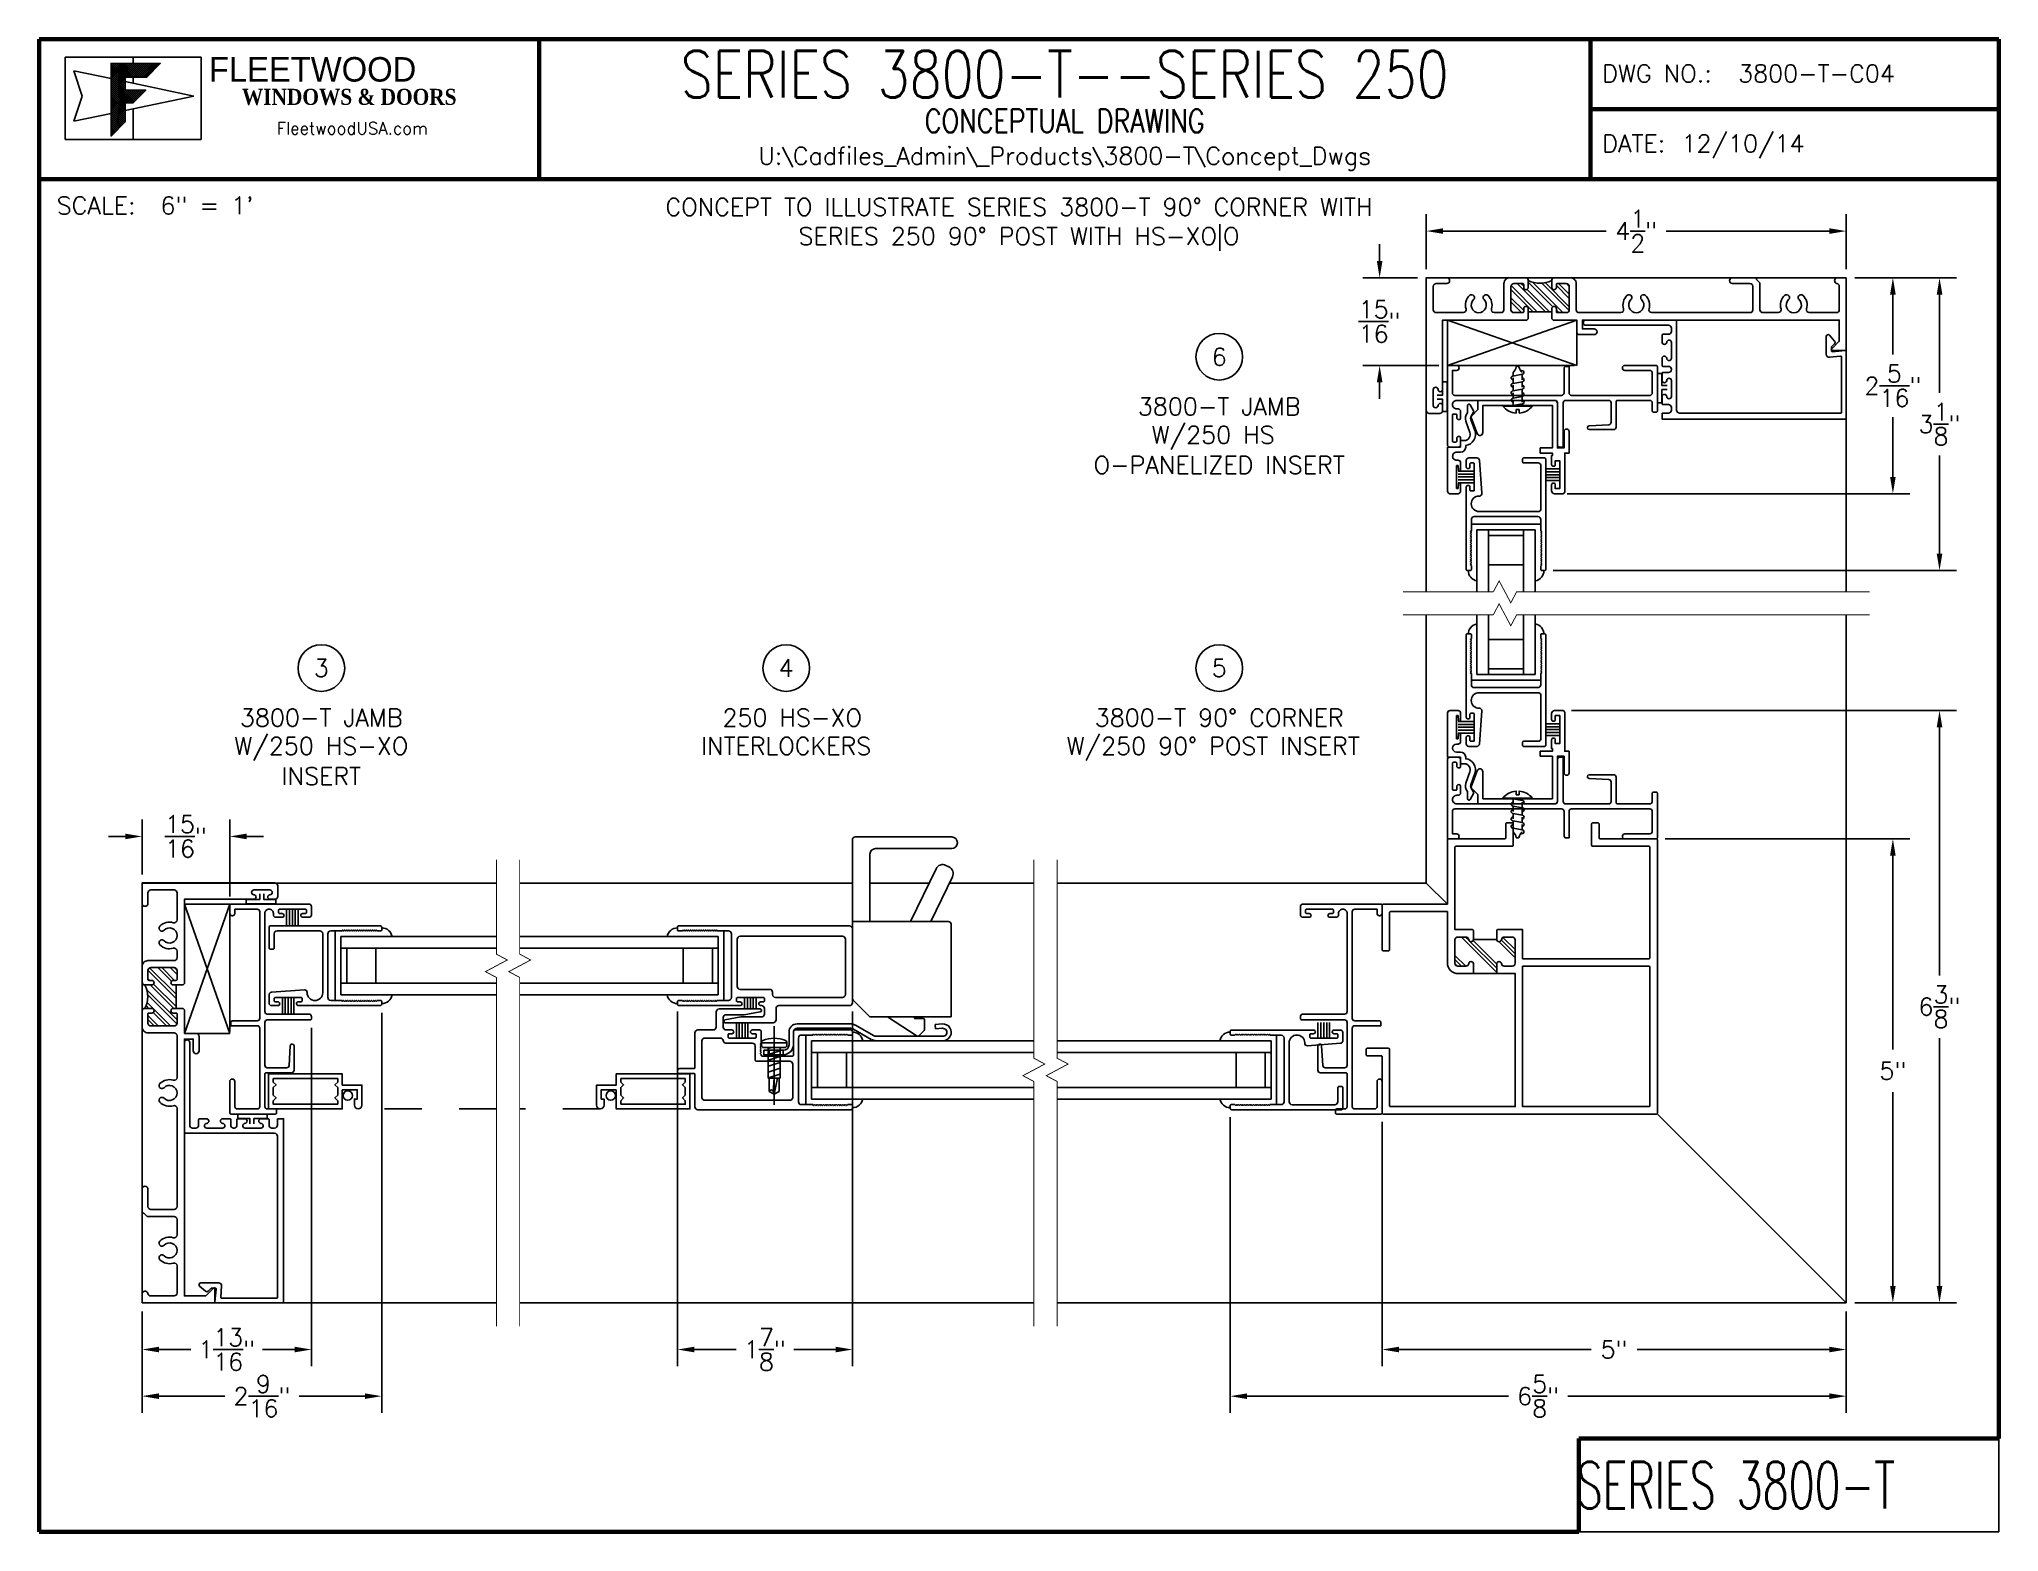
# Paper-space layout '3' of a CAD drawing. Extents: x 0 to 10.5, y 0 to 8.
# The model-space entities are those that its viewports show. They can reach past a viewport. Long polylines and large blocks are cut down to what shows.
import ezdxf
from ezdxf.enums import TextEntityAlignment as Align

# ---------------------------------------------------------------- set-up
doc = ezdxf.new("R2010")
doc.units = 0
doc.header["$MEASUREMENT"] = 0
doc.linetypes.add('CENTERX2', pattern=[0.8, 0.5, -0.1, 0.1, -0.1])
doc.linetypes.add('HIDDEN', pattern=[0.375, 0.25, -0.125])
doc.layers.get('0').update_dxf_attribs({"linetype": 'CONTINUOUS'})
doc.layers.get('Defpoints').update_dxf_attribs({"linetype": 'CONTINUOUS'})
for name, color, linetype in [('FRAME', 1, 'CONTINUOUS'), ('GLASS', 7, 'CONTINUOUS'), ('GLAZING', 7, 'CONTINUOUS'), ('MISC', 7, 'CONTINUOUS'), ('SEAL', 7, 'CONTINUOUS'), ('STRIKE_PLATES', 2, 'CONTINUOUS'), ('TEXT', 7, 'CONTINUOUS'), ('VENT', 5, 'CONTINUOUS')]:
    doc.layers.add(name, color=color, linetype=linetype)
doc.layers.add('No Print', color=30, linetype='CONTINUOUS', plot=False)
doc.layers.add('VP', color=40, linetype='CONTINUOUS', plot=False)
doc.styles.get("Standard").update_dxf_attribs({"font": 'romans.shx'})
doc.dimstyles.new('QUARTER SCALE', dxfattribs={"dimscale": 3, "dimtxt": 0.0625, "dimasz": 0.06, "dimexe": 0.06, "dimexo": 0.031, "dimgap": 0.039, "dimtad": 0, "dimtih": 1, "dimtoh": 1, "dimdec": 4, "dimzin": 0, "dimdsep": 46, "dimlunit": 4, "dimtxsty": 'Standard', "dimcen": 0.09, "dimadec": 0, "dimazin": 0, "dimtfac": 1, "dimtdec": 4, "dimtofl": 0, "dimtmove": 0, "dimatfit": 3, "dimfxl": 0, "dimtolj": 1, "dimtzin": 0, "dimarcsym": 0})

psp = doc.layouts.new('3')

msp = doc.modelspace()

# ---------------------------------------------------------------- texts
for s, p in [('6', (5.42877, 44.27923)), ('3800-T JAMB', (5.42877, 43.74703)), ('W/250 HS ', (5.42877, 43.44299)), ('O-PANELIZED INSERT', (5.42877, 43.11999)), ('3', (-4.19324, 40.94304)), ('4', (0.78847, 40.94304)), ('5', (5.42877, 40.94304)), ('3800-T JAMB', (-4.19324, 40.41085)), (' 250 HS-XO', (0.78847, 40.41085)), ('3800-T 90%%D CORNER', (5.42877, 40.41085)), ('W/250 HS-XO', (-4.19324, 40.1068)), ('INTERLOCKERS', (0.78847, 40.1068)), ('W/250 90%%D POST INSERT ', (5.42877, 40.1068)), ('INSERT', (-4.19324, 39.7838))]:
    msp.add_text(s, height=0.1875).set_placement(p, align=Align.MIDDLE_CENTER)
at = {"layer": 'TEXT', "insert": (3.28317, 45.69687), "char_height": 0.1875, "width": 8.6357742, "attachment_point": 5}
msp.add_mtext('CONCEPT TO ILLUSTRATE SERIES 3800-T 90%%D CORNER WITH SERIES 250 90%%D POST WITH HS-XO|O', dxfattribs=at)

# ---------------------------------------------------------------- blocks, each defined once
blk = doc.blocks.new('CONCEPT LTB')
h = blk.add_hatch()
h.set_pattern_fill('ANSI37', color=151, scale=0.06, style=0)
h.paths.add_polyline_path([(0.649, 7.87), (0.385, 7.87), (0.385, 7.481), (0.461, 7.557), (0.461, 7.659), (0.503, 7.659), (0.571, 7.727), (0.461, 7.727), (0.461, 7.797), (0.576, 7.797)])
at = {"lineweight": 60}
for p, q in [((0, 0), (0, 8)), ((0, 8), (10.5, 8)), ((2.679, 7.25), (2.679, 8)), ((8.312, 8), (8.312, 7.25)), ((10.5, 8), (10.5, 0.5)), ((8.312, 7.625), (10.5, 7.625)), ((8.312, 7.625), (10.5, 7.625)), ((0, 7.25), (10.5, 7.25)), ((10.5, 0.5), (8.25, 0.5)), ((8.25, 0.5), (8.25, 0)), ((8.25, 0), (0, 0))]:
    blk.add_line(p, q, dxfattribs=at)
at = {"color": 151}
for p, q in [((0.14, 7.904), (0.14, 7.462)), ((0.14, 7.904), (0.868, 7.904)), ((0.504, 7.904), (0.504, 7.87)), ((0.868, 7.904), (0.868, 7.462)), ((0.504, 7.797), (0.504, 7.764)), ((0.504, 7.627), (0.504, 7.462)), ((0.14, 7.462), (0.868, 7.462))]:
    blk.add_line(p, q, dxfattribs=at)
at = {"color": 1}
for p, q in [((0.185, 7.831), (0.23, 7.695)), ((0.385, 7.789), (0.185, 7.831)), ((0.828, 7.695), (0.461, 7.773)), ((0.23, 7.695), (0.185, 7.56)), ((0.828, 7.695), (0.461, 7.618)), ((0.385, 7.602), (0.185, 7.56))]:
    blk.add_line(p, q, dxfattribs=at)
at = {"color": 151}
blk.add_lwpolyline([(0.461, 7.557), (0.461, 7.659), (0.503, 7.659), (0.461, 7.659), (0.461, 7.557), (0.385, 7.481), (0.385, 7.87), (0.649, 7.87), (0.576, 7.797), (0.461, 7.797), (0.461, 7.727), (0.571, 7.727), (0.461, 7.727), (0.461, 7.797), (0.576, 7.797), (0.649, 7.87), (0.385, 7.87), (0.385, 7.481), (0.461, 7.557), (0.461, 7.659), (0.503, 7.659), (0.571, 7.727), (0.461, 7.727), (0.461, 7.797), (0.576, 7.797), (0.649, 7.87), (0.385, 7.87), (0.385, 7.481)], close=True, dxfattribs=at)
for s, p in [('DWG NO.:', (8.375, 7.769)), ('DATE:', (8.375, 7.394)), ('SCALE:', (0.094, 7.062))]:
    blk.add_text(s, height=0.0938).set_placement(p)
at = {"attachment_point": 1}
for s, insert, char_height, width in [('{\\fBankGothic Md BT|b0|i0|c0|p34;FLEETWOOD}', (0.909, 7.904), 0.13124, 7.00828), ('{\\fGaramond|b1|i0|c0|p18;WINDOWS & DOORS}', (1.086, 7.734), 0.08608, 1.33618), ('{\\Fromant.shx|c0;FleetwoodUSA.com}', (1.272, 7.555), 0.06519, 0.98742)]:
    blk.add_mtext(s, dxfattribs=dict(at, insert=insert, char_height=char_height, width=width))
for tag, height, p in [('PRODUCT', 0.25, (5.495, 7.812)), ('TYPE1', 0.125, (5.495, 7.563)), ('FILEPATH', 0.0938, (5.495, 7.375)), ('PRODUCT', 0.25, (9.375, 0.25))]:
    blk.add_attdef(tag, text='', height=height).set_placement(p, align=Align.MIDDLE_CENTER)
for tag, p in [('DWG_NO.', (9.039, 7.769)), ('DATE', (8.8, 7.394)), ('SCALE', (0.586, 7.062))]:
    blk.add_attdef(tag, p, '', height=0.0938)
blk = doc.blocks.new('2005 Block Jamb')
blk.add_lwpolyline([(-0.678, -0.363), (-0.678, -0.081, 0.414214), (-0.705, -0.054), (-1.543, -0.054, 0.414214), (-1.57, -0.081), (-1.57, -0.294, 0.414214), (-1.543, -0.321), (-1.276, -0.321, -0.414214), (-1.249, -0.348), (-1.249, -0.349, -0.414214), (-1.276, -0.375), (-1.614, -0.375, -0.414214), (-1.624, -0.365), (-1.624, 0.115, -0.414214), (-1.614, 0.125), (-1.58, 0.125, -0.414214), (-1.57, 0.115), (-1.57, 0.027, 0.414214), (-1.543, 0), (-1.192, 0, 0.414214), (-1.182, 0.01), (-1.182, 0.286, -0.414214), (-1.155, 0.313), (-0.894, 0.313, -0.970632), (-0.893, 0.273), (-1.103, 0.261, 0.396861), (-1.128, 0.234), (-1.128, 0.027, 0.414214), (-1.101, 0), (-0.642, 0, 0.414214), (-0.615, 0.027), (-0.615, 0.49, -0.414214), (-0.605, 0.5), (-0.58, 0.5, -0.414214), (-0.553, 0.473), (-0.553, 0.027, 0.414214), (-0.526, 0), (0.526, 0, 0.414214), (0.572, 0.045), (0.572, 0.046, 0.414214), (0.526, 0.092), (0.512, 0.092, -0.414214), (0.485, 0.119), (0.485, 0.186, -0.414214), (0.504, 0.206), (0.505, 0.206, -0.414214), (0.525, 0.186), (0.525, 0.156, 0.414214), (0.535, 0.146), (0.562, 0.146, 0.414214), (0.572, 0.156), (0.572, 0.436, 0.414214), (0.562, 0.446), (0.535, 0.446, 0.414214), (0.525, 0.436), (0.525, 0.405, -0.414214), (0.505, 0.386), (0.504, 0.386, -0.414214), (0.485, 0.405), (0.485, 0.473, -0.414214), (0.512, 0.5), (0.599, 0.5, -0.414214), (0.626, 0.473), (0.626, -0.365, -0.414214), (0.616, -0.375), (0.527, -0.375, -0.414214), (0.501, -0.349), (0.501, -0.348, -0.414214), (0.527, -0.321), (0.572, -0.321), (0.572, -0.081, 0.414214), (0.545, -0.054), (-0.597, -0.054, 0.414214), (-0.624, -0.081), (-0.624, -0.351), (-0.636, -0.363)], format="xyb", close=True)
blk = doc.blocks.new('110 SCREEN')
blk.add_lwpolyline([(0.0044, 0.1975), (0.0044, 0.2375), (-0.0206, 0.2375), (-0.0206, 0.23), (-0.0369, 0.23, -1), (-0.0369, 0.25), (0.0169, 0.25), (0.0169, 0.1975), (0.0469, 0.1975), (0.0469, 0), (-0.0469, 0), (-0.0469, 0.1975)], format="xyb", close=True)
blk.add_lwpolyline([(-0.0344, 0.185), (-0.025, 0.185), (-0.0175, 0.1775), (-0.01, 0.185), (0.01, 0.185), (0.0175, 0.1775), (0.025, 0.185), (0.0344, 0.185), (0.0344, 0.0125), (0.025, 0.0125), (0.0175, 0.02), (0.01, 0.0125), (-0.01, 0.0125), (-0.0175, 0.02), (-0.025, 0.0125), (-0.0344, 0.0125)], close=True)
blk.add_circle((-0.0113, 0.2119), 0.0125)
blk = doc.blocks.new('2042 interlocker')
for points in [[(-0.578, 0.4125), (-0.578, 0.3825, 0.4142136), (-0.568, 0.3725), (-0.528, 0.3725), (-0.518, 0.3825), (-0.508, 0.3725), (-0.498, 0.3825), (-0.488, 0.3725), (-0.478, 0.3825), (-0.468, 0.3725), (-0.458, 0.3825), (-0.448, 0.3725), (-0.438, 0.3825), (-0.428, 0.3725), (-0.418, 0.3825), (-0.408, 0.3725), (-0.398, 0.3825), (-0.388, 0.3725), (-0.378, 0.3825), (-0.368, 0.3725), (-0.358, 0.3825), (-0.348, 0.3725), (-0.338, 0.3825), (-0.328, 0.3725), (-0.318, 0.3825), (-0.308, 0.3725), (-0.298, 0.3825), (-0.288, 0.3725), (-0.278, 0.3825), (-0.268, 0.3725), (-0.258, 0.3825), (-0.248, 0.3725), (-0.238, 0.3825), (-0.228, 0.3725), (-0.218, 0.3825), (-0.208, 0.3725), (-0.198, 0.3825), (-0.188, 0.3725), (-0.178, 0.3825), (-0.168, 0.3725), (-0.158, 0.3825), (-0.153, 0.3775), (-0.153, 0.3725), (-0.031, 0.3725, -0.4142136), (0, 0.3415), (0, -0.3415, -0.4142136), (-0.031, -0.3725), (-0.153, -0.3725), (-0.153, -0.3775), (-0.158, -0.3825), (-0.168, -0.3725), (-0.178, -0.3825), (-0.188, -0.3725), (-0.198, -0.3825), (-0.208, -0.3725), (-0.218, -0.3825), (-0.228, -0.3725), (-0.238, -0.3825), (-0.248, -0.3725), (-0.258, -0.3825), (-0.268, -0.3725), (-0.278, -0.3825), (-0.288, -0.3725), (-0.298, -0.3825), (-0.308, -0.3725), (-0.318, -0.3825), (-0.328, -0.3725), (-0.338, -0.3825), (-0.348, -0.3725), (-0.358, -0.3825), (-0.368, -0.3725), (-0.378, -0.3825), (-0.388, -0.3725), (-0.398, -0.3825), (-0.408, -0.3725), (-0.418, -0.3825), (-0.428, -0.3725), (-0.438, -0.3825), (-0.448, -0.3725), (-0.458, -0.3825), (-0.468, -0.3725), (-0.478, -0.3825), (-0.488, -0.3725), (-0.498, -0.3825), (-0.508, -0.3725), (-0.518, -0.3825), (-0.528, -0.3725), (-0.568, -0.3725, 0.4142136), (-0.578, -0.3825), (-0.578, -0.4125, 0.4142136), (-0.563, -0.4275), (0.039, -0.4275, 0.4142136), (0.054, -0.4125), (0.054, -0.1565, -0.4142136), (0.064, -0.1465), (0.39, -0.1465, -0.4142136), (0.4, -0.1565), (0.4, -0.1655), (0.41, -0.1755), (0.4, -0.1855), (0.41, -0.1955), (0.4, -0.2055), (0.41, -0.2155), (0.4, -0.2255), (0.41, -0.2355), (0.4, -0.2455), (0.41, -0.2555), (0.4, -0.2655), (0.41, -0.2755), (0.4, -0.2855), (0.4, -0.4125, 0.4142136), (0.415, -0.4275), (0.4945, -0.4275, 0.4142136), (0.514, -0.408), (0.514, -0.407, 0.4142136), (0.4945, -0.3875), (0.464, -0.3875, -0.4142136), (0.454, -0.3775), (0.454, -0.3505, -0.4142136), (0.464, -0.3405), (0.744, -0.3405, -0.4142136), (0.754, -0.3505), (0.754, -0.3775, -0.4142136), (0.744, -0.3875), (0.7135, -0.3875, 0.4142136), (0.694, -0.407), (0.694, -0.408, 0.4142136), (0.7135, -0.4275), (0.776, -0.4275, -0.4142136), (0.807, -0.4585), (0.807, -0.5595, -0.4142136), (0.776, -0.5905), (0.5807, -0.5905), (0.4092, -0.6207, 0.9163312), (0.412, -0.6525), (0.851, -0.6525, 0.4142136), (0.882, -0.6215), (0.882, -0.4585, -0.4142136), (0.913, -0.4275), (1.078, -0.4275, 0.4142136), (1.109, -0.3965), (1.109, -0.0245, -0.4142136), (1.119, -0.0145), (1.2705, -0.0145, 0.4142136), (1.297, 0.012), (1.297, 0.013, 0.4142136), (1.2705, 0.0395), (1.119, 0.0395, -0.4142136), (1.109, 0.0495), (1.109, 0.3965, 0.4142136), (1.078, 0.4275), (-0.563, 0.4275, 0.4142136)], [(1.034, -0.3095, -0.4142136), (1.003, -0.3405), (0.8385, -0.3405, -0.3768034), (0.8077, -0.3135, 0.3768034), (0.777, -0.2865), (0.495, -0.2865, -0.4142136), (0.464, -0.2555), (0.464, -0.1025, 0.4142136), (0.454, -0.0925), (0.093, -0.0925, -0.4142136), (0.062, -0.0615), (0.062, 0.2955, -0.4142136), (0.093, 0.3265), (1.003, 0.3265, -0.4142136), (1.034, 0.2955)]]:
    blk.add_lwpolyline(points, format="xyb", close=True)
blk = doc.blocks.new('2032 interlocker2')
for points in [[(1.297, 0.3965, 0.4142136), (1.266, 0.4275), (-0.563, 0.4275, 0.4142136), (-0.578, 0.4125), (-0.578, 0.3825, 0.4142136), (-0.568, 0.3725), (-0.528, 0.3725), (-0.518, 0.3825), (-0.508, 0.3725), (-0.498, 0.3825), (-0.488, 0.3725), (-0.478, 0.3825), (-0.468, 0.3725), (-0.458, 0.3825), (-0.448, 0.3725), (-0.438, 0.3825), (-0.428, 0.3725), (-0.418, 0.3825), (-0.408, 0.3725), (-0.398, 0.3825), (-0.388, 0.3725), (-0.378, 0.3825), (-0.368, 0.3725), (-0.358, 0.3825), (-0.348, 0.3725), (-0.338, 0.3825), (-0.328, 0.3725), (-0.318, 0.3825), (-0.308, 0.3725), (-0.298, 0.3825), (-0.288, 0.3725), (-0.278, 0.3825), (-0.268, 0.3725), (-0.258, 0.3825), (-0.248, 0.3725), (-0.238, 0.3825), (-0.228, 0.3725), (-0.218, 0.3825), (-0.208, 0.3725), (-0.198, 0.3825), (-0.188, 0.3725), (-0.178, 0.3825), (-0.168, 0.3725), (-0.158, 0.3825), (-0.153, 0.3775), (-0.153, 0.3725), (-0.031, 0.3725, -0.4142136), (0, 0.3415), (0, -0.3415, -0.4142136), (-0.031, -0.3725), (-0.153, -0.3725), (-0.153, -0.3775), (-0.158, -0.3825), (-0.168, -0.3725), (-0.178, -0.3825), (-0.188, -0.3725), (-0.198, -0.3825), (-0.208, -0.3725), (-0.218, -0.3825), (-0.228, -0.3725), (-0.238, -0.3825), (-0.248, -0.3725), (-0.258, -0.3825), (-0.268, -0.3725), (-0.278, -0.3825), (-0.288, -0.3725), (-0.298, -0.3825), (-0.308, -0.3725), (-0.318, -0.3825), (-0.328, -0.3725), (-0.338, -0.3825), (-0.348, -0.3725), (-0.358, -0.3825), (-0.368, -0.3725), (-0.378, -0.3825), (-0.388, -0.3725), (-0.398, -0.3825), (-0.408, -0.3725), (-0.418, -0.3825), (-0.428, -0.3725), (-0.438, -0.3825), (-0.448, -0.3725), (-0.458, -0.3825), (-0.468, -0.3725), (-0.478, -0.3825), (-0.488, -0.3725), (-0.498, -0.3825), (-0.508, -0.3725), (-0.518, -0.3825), (-0.528, -0.3725), (-0.568, -0.3725, 0.4142136), (-0.578, -0.3825), (-0.578, -0.4125, 0.4142136), (-0.563, -0.4275), (0.0945, -0.4275, 0.4142136), (0.114, -0.408), (0.114, -0.407, 0.4142136), (0.0945, -0.3875), (0.064, -0.3875, -0.4142136), (0.054, -0.3775), (0.054, -0.3505, -0.4142136), (0.064, -0.3405), (0.344, -0.3405, -0.4142136), (0.354, -0.3505), (0.354, -0.3775, -0.4142136), (0.344, -0.3875), (0.3135, -0.3875, 0.4142136), (0.294, -0.407), (0.294, -0.408, 0.4142136), (0.3135, -0.4275), (0.323, -0.4275, -0.4142136), (0.354, -0.4585), (0.354, -0.5185, -0.4142136), (0.323, -0.5495), (0.1027, -0.5495), (-0.0688, -0.5797, 0.9163312), (-0.066, -0.6115), (0.448, -0.6115, 0.4142136), (0.479, -0.5805), (0.479, -0.4585, -0.4142136), (0.51, -0.4275), (1.266, -0.4275, 0.4142136), (1.297, -0.3965)], [(0.41, -0.2535), (0.093, -0.2535, -0.4142136), (0.062, -0.2225), (0.062, 0.2845, -0.4142136), (0.093, 0.3155), (1.191, 0.3155, -0.4142136), (1.222, 0.2845), (1.222, -0.3095, -0.4142136), (1.191, -0.3405), (0.472, -0.3405, -0.4142136), (0.441, -0.3095), (0.441, -0.2845, 0.4142136)]]:
    blk.add_lwpolyline(points, format="xyb", close=True)
blk = doc.blocks.new('2022 DG LEAD STILE')
blk.add_lwpolyline([(0.377, -0.275), (0.35, -0.275, 0.414214), (0.34, -0.285), (0.34, -0.565, 0.414214), (0.35, -0.575), (0.377, -0.575, 0.414214), (0.387, -0.565), (0.387, -0.535, -0.414214), (0.407, -0.515), (0.408, -0.515, -0.414214), (0.427, -0.535), (0.427, -0.602, -0.414214), (0.4, -0.629), (0.312, -0.629, -0.392876), (0.285, -0.604), (0.259, -0.25, -0.435878), (0.286, -0.221), (0.29, -0.221, 0.414214), (0.373, -0.138), (0.373, -0.137, 0.414214), (0.29, -0.054), (-0.343, -0.054, 0.414214), (-0.374, -0.085), (-0.374, -0.544, 0.414214), (-0.343, -0.575), (-0.188, -0.575, -0.414214), (-0.178, -0.585), (-0.178, -0.619, -0.414214), (-0.188, -0.629), (-0.413, -0.629, -0.414214), (-0.427, -0.614), (-0.427, 0.563, -0.414214), (-0.413, 0.578), (-0.382, 0.578, -0.414214), (-0.373, 0.568), (-0.373, 0.528), (-0.382, 0.518), (-0.373, 0.508), (-0.382, 0.498), (-0.373, 0.488), (-0.382, 0.478), (-0.373, 0.468), (-0.382, 0.458), (-0.373, 0.448), (-0.382, 0.438), (-0.373, 0.428), (-0.382, 0.418), (-0.373, 0.408), (-0.382, 0.398), (-0.373, 0.388), (-0.382, 0.378), (-0.373, 0.368), (-0.382, 0.358), (-0.373, 0.348), (-0.382, 0.338), (-0.373, 0.328), (-0.382, 0.318), (-0.373, 0.308), (-0.382, 0.298), (-0.373, 0.288), (-0.382, 0.278), (-0.373, 0.268), (-0.382, 0.258), (-0.373, 0.248), (-0.382, 0.238), (-0.373, 0.228), (-0.382, 0.218), (-0.373, 0.208), (-0.382, 0.198), (-0.373, 0.188), (-0.382, 0.178), (-0.373, 0.168), (-0.382, 0.158), (-0.378, 0.153), (-0.373, 0.153), (-0.373, 0.031, 0.414214), (-0.341, 0), (0.341, 0, 0.414214), (0.372, 0.031), (0.372, 0.153), (0.377, 0.153), (0.382, 0.158), (0.372, 0.168), (0.382, 0.178), (0.372, 0.188), (0.382, 0.198), (0.372, 0.208), (0.382, 0.218), (0.372, 0.228), (0.382, 0.238), (0.372, 0.248), (0.382, 0.258), (0.372, 0.268), (0.382, 0.278), (0.372, 0.288), (0.382, 0.298), (0.372, 0.308), (0.382, 0.318), (0.372, 0.328), (0.382, 0.338), (0.372, 0.348), (0.382, 0.358), (0.372, 0.368), (0.382, 0.378), (0.372, 0.388), (0.382, 0.398), (0.372, 0.408), (0.382, 0.418), (0.372, 0.428), (0.382, 0.438), (0.372, 0.448), (0.382, 0.458), (0.372, 0.468), (0.382, 0.478), (0.372, 0.488), (0.382, 0.498), (0.372, 0.508), (0.382, 0.518), (0.372, 0.528), (0.372, 0.568, -0.414214), (0.382, 0.578), (0.412, 0.578, -0.414214), (0.427, 0.563), (0.427, -0.316, -0.414214), (0.408, -0.335), (0.407, -0.335, -0.414214), (0.387, -0.316), (0.387, -0.285, 0.414214)], format="xyb", close=True)
blk = doc.blocks.new('5 LINE SEAL')
for p, q in [((0.0434, 0.0155), (0, 0.0155)), ((0.0434, 0.0077), (0, 0.0077)), ((0.0434, 0), (0, 0)), ((0.0434, -0.0078), (0, -0.0078)), ((0.0434, -0.0155), (0, -0.0155))]:
    blk.add_line(p, q)
blk = doc.blocks.new('A$C3514132B')
at = {"layer": 'STRIKE_PLATES', "linetype": 'Continuous'}
for p, q in [((0.271, 0.243), (0.271, 0.107)), ((0.318, 0.243), (0.318, 0.107)), ((0.358, 0.33), (0.932, 0.33)), ((0.358, 0.283), (0.932, 0.283)), ((0.962, 0.275), (1.153, 0.164)), ((0.985, 0.316), (1.177, 0.205)), ((1.912, 0.33), (1.837, 0.323)), ((1.837, 0.323), (1.841, 0.276)), ((1.916, 0.283), (1.841, 0.276)), ((0, 0.047), (0.211, 0.047)), ((0, 0), (0, 0.047)), ((0, 0), (0.211, 0)), ((0.06, 0.047), (0.06, 0)), ((0.21, 0.047), (0.21, 0)), ((1.207, 0.197), (1.92, 0.197)), ((1.92, 0.15), (1.207, 0.15))]:
    blk.add_line(p, q, dxfattribs=at)
for centre, radius, start, end in [((0.358, 0.243), 0.087, 90, 180), ((0.358, 0.243), 0.04, 90, 180), ((0.932, 0.223), 0.107, 60, 90), ((0.932, 0.223), 0.06, 60, 90), ((1.92, 0.24), 0.09, 269.5977, 95), ((1.92, 0.24), 0.043, 269.8314, 95), ((0.211, 0.107), 0.06, 270, 0), ((0.211, 0.107), 0.107, 270, 360), ((1.207, 0.257), 0.107, 240, 270), ((1.207, 0.257), 0.06, 240, 270)]:
    blk.add_arc(centre, radius, start, end, dxfattribs=at)
blk = doc.blocks.new('FW-1109(WW STRIKE)')
at = {"layer": 'STRIKE_PLATES', "linetype": 'Continuous'}
for p, q in [((-0.135, 0.134), (-0.135, 0.097)), ((-0.135, 0.127), (0.135, 0.127)), ((-0.115, 0.077), (0.115, 0.077)), ((-0.065, 0.077), (-0.065, -0.253)), ((0.065, 0.077), (0.065, -0.253)), ((0.135, 0.134), (0.135, 0.097)), ((0.065, -0.253), (-0.065, -0.253)), ((0, -0.423), (-0.053, -0.393)), ((0, -0.423), (0.052, -0.393)), ((0.052, -0.253), (0.052, -0.393))]:
    blk.add_line(p, q, dxfattribs=at)
at = {"layer": 'STRIKE_PLATES', "linetype": 'CENTERX2'}
for p, q in [((-0.065, 0.065), (-0.023, 0.078)), ((-0.065, 0.002), (0.065, 0.042)), ((-0.065, -0.06), (0.065, -0.02)), ((-0.065, -0.123), (0.065, -0.083)), ((-0.065, -0.186), (0.065, -0.146)), ((-0.065, -0.249), (0.065, -0.209)), ((-0.053, -0.253), (-0.053, -0.393)), ((-0.053, -0.393), (-0.044, -0.384)), ((0, -0.423), (-0.011, -0.391)), ((-0.01, -0.395), (0, -0.253)), ((0, -0.423), (0.037, -0.253))]:
    blk.add_line(p, q, dxfattribs=at)
at = {"layer": 'STRIKE_PLATES', "linetype": 'Continuous'}
for centre, radius, start, end in [((-0.115, 0.134), 0.02, 113.0497, 180), ((-0.115, 0.097), 0.02, 180, 270), ((0, -0.137), 0.314, 66.9503, 113.0497), ((0.115, 0.097), 0.02, 270, 0), ((0.115, 0.134), 0.02, 0, 66.9503)]:
    blk.add_arc(centre, radius, start, end, dxfattribs=at)
at = {"layer": 'STRIKE_PLATES', "linetype": 'CENTERX2'}
blk.add_arc((-0.03, -0.398), 0.02, 18.6127, 136.3573, dxfattribs=at)
at = {"layer": 'STRIKE_PLATES', "linetype": 'Continuous'}
blk.add_blockref('A$C3514132B', (-0.112, 0), dxfattribs=at)
blk = doc.blocks.new('2074 O PANEL BASE CLIP')
blk.add_line((-0.568, 0.564), (-0.568, 0.564))
blk.add_lwpolyline([(-0.419, 0.905), (-0.419, 0.946), (-0.467, 0.946), (-0.467, 0.646), (-0.419, 0.646), (-0.419, 0.687, -0.414214), (-0.401, 0.706), (-0.399, 0.706, -0.414214), (-0.38, 0.687), (-0.38, 0.592), (-0.389, 0.592), (-0.389, 0.564), (-0.258, 0.564), (-0.258, 0.51), (-0.389, 0.51), (-0.389, 0.054), (0.357, 0.054), (0.357, 0.344, -0.832115), (0.417, 0.355), (0.479, 0.193, -0.295941), (0.472, 0.16), (0.412, 0.099), (0.412, 0), (-0.412, 0, -0.414214), (-0.443, 0.031), (-0.443, 0.51), (-0.514, 0.51), (-0.514, 0.333, -0.414214), (-0.54, 0.307), (-0.542, 0.307, -0.414214), (-0.568, 0.333), (-0.568, 0.564), (-0.521, 0.564), (-0.521, 0.98, -0.414214), (-0.501, 1), (-0.411, 1, -0.414214), (-0.38, 0.969), (-0.38, 0.905, -0.414214), (-0.399, 0.886), (-0.401, 0.886, -0.414214)], format="xyb", close=True)
blk = doc.blocks.new('2073 O PANEL GLASS STOP')
for p, q in [((-0.07, 0.394), (-0.07, 0.473)), ((-0.045, 0.446), (-0.049, 0.394)), ((-0.025, 0.446), (-0.045, 0.446)), ((-0.043, 0.5), (0.043, 0.5)), ((-0.025, 0.196), (-0.025, 0.446)), ((0.07, 0.473), (0.07, 0)), ((-0.07, 0.168), (-0.07, 0.249)), ((-0.049, 0.249), (-0.045, 0.196)), ((-0.07, 0.055), (-0.027, 0.055)), ((0.07, 0), (-0.07, 0)), ((-0.07, 0), (-0.07, -0.055)), ((-0.045, 0.196), (-0.025, 0.196)), ((-0.027, 0.141), (-0.043, 0.141)), ((0.015, 0.097), (0.015, 0.099)), ((-0.179, -0.297), (-0.223, -0.176)), ((-0.171, -0.157), (-0.127, -0.279)), ((-0.125, -0.016), (-0.125, 0)), ((-0.085, -0.07), (-0.11, -0.07)), ((-0.21, -0.373), (-0.181, -0.323)), ((-0.173, -0.453), (-0.21, -0.388)), ((-0.145, -0.367), (-0.145, -0.445))]:
    blk.add_line(p, q)
for centre, radius, start, end in [((-0.043, 0.473), 0.027, 90, 180), ((0.043, 0.473), 0.027, 0, 90), ((-0.06, 0.394), 0.0104, 180, 355.3894), ((-0.06, 0.249), 0.0104, 4.5378, 180), ((-0.07, 0), 0.055, 90, 180), ((-0.043, 0.168), 0.027, 180, 270), ((-0.027, 0.099), 0.042, 360, 90), ((-0.027, 0.097), 0.042, 270, 0), ((-0.11, -0.135), 0.12, 97.0538, 200), ((-0.11, -0.135), 0.065, 90, 200), ((-0.085, -0.055), 0.015, 270, 0), ((-0.197, -0.381), 0.015, 150, 210), ((-0.208, -0.308), 0.031, 330, 20), ((-0.208, -0.308), 0.086, 317.1013, 20), ((-0.16, -0.445), 0.015, 210, 0)]:
    blk.add_arc(centre, radius, start, end)
blk = doc.blocks.new('SCREW')
at = {"color": 7, "linetype": 'Continuous'}
for p, q in [((4.4942, 5.7315), (4.4942, 5.7344)), ((4.5106, 5.745), (4.5201, 5.745)), ((4.5202, 5.7459), (4.5157, 5.72)), ((4.5399, 5.745), (4.5253, 5.745)), ((4.5401, 5.7459), (4.5355, 5.72)), ((4.5597, 5.745), (4.5451, 5.745)), ((4.5599, 5.7459), (4.5553, 5.72)), ((4.5795, 5.745), (4.5649, 5.745)), ((4.5797, 5.7459), (4.5751, 5.72)), ((4.5994, 5.745), (4.5848, 5.745)), ((4.5995, 5.7459), (4.595, 5.72)), ((4.5991, 5.7723), (4.5991, 5.6936)), ((4.6012, 5.7723), (4.5991, 5.7723)), ((4.6012, 5.7723), (4.6012, 5.6936)), ((4.6095, 5.7371), (4.6095, 5.7287)), ((4.6201, 5.7371), (4.6095, 5.7371)), ((4.6201, 5.7287), (4.6095, 5.7287)), ((4.5304, 5.7209), (4.5157, 5.7209)), ((4.5503, 5.7209), (4.5356, 5.7209)), ((4.5701, 5.7209), (4.5554, 5.7209)), ((4.5899, 5.7209), (4.5752, 5.7209)), ((4.5991, 5.7209), (4.595, 5.7209)), ((4.6012, 5.6936), (4.5991, 5.6936))]:
    blk.add_line(p, q, dxfattribs=at)
for centre, radius, start, end in [((4.4963, 5.7344), 0.0021, 101.7651, 180), ((4.4963, 5.7315), 0.0021, 180, 258.2349), ((4.4904, 5.7628), 0.0269, 281.7651, 318.6614), ((4.4904, 5.7031), 0.0269, 41.3386, 78.2349), ((4.5106, 5.7209), 0.00514, 136.8106, 0), ((4.5253, 5.745), 0.00514, 0, 180), ((4.5451, 5.745), 0.00514, 0, 180), ((4.5649, 5.745), 0.00514, 0, 180), ((4.5848, 5.745), 0.00514, 0, 180), ((4.5696, 5.7329), 0.0504, 4.774, 51.282), ((4.5696, 5.7329), 0.0504, 308.718, 355.226), ((4.5304, 5.7209), 0.00514, 180, 0), ((4.5304, 5.7209), 0.00514, 180, 0), ((4.5503, 5.7209), 0.00514, 180, 0), ((4.5701, 5.7209), 0.00514, 180, 0), ((4.5701, 5.7209), 0.00514, 180, 0), ((4.5899, 5.7209), 0.00514, 180, 0), ((4.5899, 5.7209), 0.00514, 180, 0)]:
    blk.add_arc(centre, radius, start, end, dxfattribs=at)
blk = doc.blocks.new('P48 90 Corner Mullion')
h = blk.add_hatch()
h.set_pattern_fill('PLAST', color=256, angle=45, style=0)
h.set_pattern_definition([(45, (-6.56593, -27.63443), (-0.1767767, 0.1767767), []), (45, (-6.58803, -27.61234), (-0.1767767, 0.1767767), []), (45, (-6.61013, -27.59024), (-0.1767767, 0.1767767), [])])
h.paths.add_polyline_path([(0.135, 1.972), (0.03, 1.972), (0.03, 1.722), (0.135, 1.722, -0.414214), (0.16, 1.697), (0.16, 1.697, -0.38311), (0.138, 1.672, 0.38311), (0.11, 1.641), (0.11, 1.555, 0.414214), (0.141, 1.524), (0.391, 1.524, 0.414214), (0.422, 1.555), (0.422, 1.641, 0.38311), (0.394, 1.672, -0.38311), (0.372, 1.697), (0.372, 1.697, -0.414214), (0.397, 1.722), (0.397, 1.972, -0.414214), (0.372, 1.997), (0.372, 1.997, -0.38311), (0.394, 2.022, 0.38311), (0.422, 2.053), (0.422, 2.139, 0.414214), (0.391, 2.17), (0.141, 2.17, 0.414214), (0.11, 2.139), (0.11, 2.053, 0.38311), (0.138, 2.022, -0.38311), (0.16, 1.997), (0.16, 1.997, -0.414214)])
for p, q in [((0.03, 1.972), (0.03, 1.722)), ((0.397, 1.972), (0.397, 1.722))]:
    blk.add_line(p, q)
for points in [[(0.03, 1.722), (0.03, 1.524), (-1.395, 1.524), (-1.395, 2.86, -0.414214), (-1.385, 2.87), (-0.78, 2.87, 0.414214), (-0.77, 2.88), (-0.77, 3.11, 0.414214), (-0.78, 3.12), (-0.84, 3.12, 0.414214), (-0.85, 3.11), (-0.85, 2.96, -0.414214), (-0.86, 2.95), (-1.465, 2.95, 0.414214), (-1.475, 2.94), (-1.475, 0.01, 0.414214), (-1.465, 0), (1.465, 0, 0.414214), (1.475, 0.01), (1.475, 0.615, -0.414214), (1.485, 0.625), (1.635, 0.625, 0.414214), (1.645, 0.635), (1.645, 0.695, 0.414214), (1.635, 0.705), (1.405, 0.705, 0.414214), (1.395, 0.695), (1.395, 0.09, -0.414214), (1.385, 0.08), (0.2, 0.08, -0.414214), (0.19, 0.09), (0.19, 1.444), (0.502, 1.444), (0.502, 1.712, 0.414214), (0.492, 1.722), (0.397, 1.722, 0.414214), (0.372, 1.697), (0.372, 1.697, 0.38311), (0.394, 1.672, -0.38311), (0.422, 1.641), (0.422, 1.555, -0.414214), (0.391, 1.524), (0.141, 1.524, -0.414214), (0.11, 1.555), (0.11, 1.641, -0.38311), (0.138, 1.672, 0.38311), (0.16, 1.697), (0.16, 1.697, 0.414214), (0.135, 1.722), (0.03, 1.722)], [(0.03, 1.972), (0.135, 1.972, 0.414214), (0.16, 1.997), (0.16, 1.997, 0.38311), (0.138, 2.022, -0.38311), (0.11, 2.053), (0.11, 2.139, -0.414214), (0.141, 2.17), (0.391, 2.17, -0.414214), (0.422, 2.139), (0.422, 2.053, -0.38311), (0.394, 2.022, 0.38311), (0.372, 1.997), (0.372, 1.997, 0.414214), (0.397, 1.972), (0.492, 1.972, 0.414214), (0.502, 1.982), (0.502, 2.17), (1.385, 2.17, -0.414214), (1.395, 2.16), (1.395, 1.555, 0.414214), (1.405, 1.545), (1.635, 1.545, 0.414214), (1.645, 1.555), (1.645, 1.615, 0.414214), (1.635, 1.625), (1.485, 1.625, -0.414214), (1.475, 1.635), (1.475, 2.24, 0.414214), (1.465, 2.25), (0.775, 2.25), (0.775, 2.94, 0.414214), (0.765, 2.95), (0.285, 2.95, 0.414214), (0.275, 2.94), (0.275, 2.88, 0.414214), (0.285, 2.87), (0.685, 2.87, -0.414214), (0.695, 2.86), (0.695, 2.25), (0.147, 2.25, 0.414214), (0.03, 2.133), (0.03, 1.972)]]:
    blk.add_lwpolyline(points, format="xyb")
blk.add_lwpolyline([(-1.385, 0.08, -0.414214), (-1.395, 0.09), (-1.395, 1.444), (0.11, 1.444), (0.11, 0.09, -0.414214), (0.1, 0.08)], format="xyb", close=True)
blk = doc.blocks.new('3811 WW_YK INSERT CLIP')
blk.add_lwpolyline([(1.964, 0.67), (1.964, 0.735), (-0.001, 0.735, 0.414214), (-0.011, 0.725), (-0.011, 0.01, 0.440011), (0, 0), (0.138, 0.012, -0.440011), (0.149, 0.002), (0.149, -0.04), (0.115, -0.074, 0.395486), (0.114, -0.102), (0.17, -0.165, 0.691708), (0.205, -0.152), (0.205, 0.04, 0.440011), (0.171, 0.071), (0.05, 0.061, -0.440011), (0.039, 0.071), (0.039, 0.66, -0.414214), (0.049, 0.67), (1.777, 0.67, -0.414214), (1.808, 0.639), (1.808, -0.317, 0.414214), (1.818, -0.327), (2.781, -0.327, 0.414214), (2.809, -0.299, 0.414214), (2.781, -0.271), (1.895, -0.271, -0.414214), (1.864, -0.24), (1.864, -0.206, -0.414214), (1.895, -0.175), (1.954, -0.175, 0.414214), (1.964, -0.165), (1.964, -0.091, 0.414214), (1.939, -0.066, 0.399638), (1.914, -0.089, -0.400364), (1.889, -0.113, -0.414214), (1.864, -0.088), (1.864, 0.082, -0.414214), (1.889, 0.107, -0.400364), (1.914, 0.083, 0.399638), (1.939, 0.059, 0.414214), (1.964, 0.084), (1.964, 0.159, 0.414214), (1.954, 0.169), (1.895, 0.169, -0.414214), (1.864, 0.2), (1.864, 0.204, -0.414214), (1.895, 0.235), (1.954, 0.235, 0.414214), (1.964, 0.245), (1.964, 0.319, 0.414214), (1.939, 0.344, 0.399638), (1.914, 0.321, -0.400364), (1.889, 0.297, -0.414214), (1.864, 0.322), (1.864, 0.492, -0.414214), (1.889, 0.517, -0.400364), (1.914, 0.493, 0.399638), (1.939, 0.469, 0.414214), (1.964, 0.494), (1.964, 0.569, 0.414214), (1.954, 0.579), (1.895, 0.579, -0.414214), (1.864, 0.61), (1.864, 0.639, -0.414214), (1.895, 0.67), (1.964, 0.67)], format="xyb", close=True)
blk = doc.blocks.new('3805 BLOCK FRAME')
h = blk.add_hatch()
h.set_pattern_fill('ANSI32', color=256, scale=0.25, style=0)
h.set_pattern_definition([(45, (-4.16348, -5.189), (-0.0662913, 0.0662913), []), (45, (-4.11928, -5.189), (-0.0662913, 0.0662913), [])])
h.paths.add_polyline_path([(-0.819, 1.361, 0.414214), (-0.85, 1.392), (-0.946, 1.392, 0.414214), (-0.956, 1.382), (-0.956, 1.351, -0.414214), (-0.98, 1.326, -0.414214), (-1.005, 1.351), (-1.005, 1.423, -0.235384), (-1.256, 1.423), (-1.256, 1.351, -0.414214), (-1.282, 1.326, -0.414214), (-1.306, 1.351), (-1.306, 1.382, 0.414214), (-1.316, 1.392), (-1.413, 1.392, 0.414214), (-1.444, 1.361), (-1.444, 1.111, 0.414214), (-1.413, 1.08), (-1.316, 1.08, 0.414214), (-1.306, 1.09), (-1.306, 1.121, -0.414214), (-1.282, 1.146, -0.414214), (-1.256, 1.121), (-1.256, 1.09), (-1.005, 1.09), (-1.005, 1.121, -0.414214), (-0.98, 1.146, -0.414214), (-0.956, 1.121), (-0.956, 1.09, 0.414214), (-0.946, 1.08), (-0.85, 1.08, 0.414214), (-0.819, 1.111)])
for q in [(-1.256, 1.09), (-1.005, 1.015)]:
    blk.add_line((-1.005, 1.09), q)
blk.add_lwpolyline([(-3.452, 1.454), (-3.193, 1.454, -0.414214), (-3.162, 1.423, -0.414214), (-3.193, 1.392), (-3.381, 1.392, 0.414214), (-3.412, 1.361), (-3.412, 1.111, 0.414214), (-3.381, 1.08), (-2.329, 1.08, 0.5024), (-2.299, 1.12, -0.280293), (-2.262, 1.264, -0.498955), (-2.213, 1.256, -0.334263), (-2.219, 1.219, 2.470836), (-2.106, 1.219, -0.334263), (-2.112, 1.256, -0.498955), (-2.063, 1.264, -0.280293), (-2.026, 1.12, 0.5024), (-1.996, 1.08), (-1.549, 1.08, 0.414214), (-1.518, 1.111), (-1.518, 1.392, -0.414214), (-1.456, 1.454), (-1.287, 1.454, -0.414214), (-1.256, 1.423), (-1.256, 1.351, -0.414214), (-1.282, 1.326, -0.414214), (-1.306, 1.351), (-1.306, 1.382, 0.414214), (-1.316, 1.392), (-1.413, 1.392, 0.414214), (-1.444, 1.361), (-1.444, 1.111, 0.414214), (-1.413, 1.08), (-1.316, 1.08, 0.414214), (-1.306, 1.09), (-1.306, 1.121, -0.414214), (-1.282, 1.146, -0.414214), (-1.256, 1.121), (-1.256, 1.09), (-1.256, 1.015), (-1.271, 1), (-1.524, 1), (-1.524, 0.875, -0.414214), (-1.556, 0.844), (-1.711, 0.844, -0.414214), (-1.742, 0.875, -0.414214), (-1.711, 0.906), (-1.586, 0.906), (-1.586, 1), (-4.338, 1), (-4.338, 0.776, 0.198912), (-4.335, 0.769), (-4.255, 0.69, -0.668179), (-4.263, 0.673), (-4.403, 0.673, -0.414214), (-4.412, 0.683), (-4.412, 1.444, -0.414214), (-4.403, 1.454), (-4.319, 1.454, -0.414214), (-4.287, 1.423, -0.358249), (-4.312, 1.393, 0.358249), (-4.338, 1.362), (-4.338, 1.111, 0.414214), (-4.306, 1.08), (-4.017, 1.08, 0.5024), (-3.987, 1.12, -0.280293), (-3.95, 1.264, -0.498955), (-3.901, 1.256), (-3.901, 1.256, -0.334263), (-3.907, 1.219, 2.470836), (-3.794, 1.219, -0.334263), (-3.8, 1.256), (-3.8, 1.256, -0.498955), (-3.751, 1.264, -0.280293), (-3.714, 1.12, 0.5024), (-3.684, 1.08), (-3.518, 1.08, 0.414214), (-3.487, 1.111), (-3.487, 1.399), (-3.452, 1.434)], format="xyb", close=True)
blk.add_lwpolyline([(-1.005, 1.09), (-1.005, 1.121, -0.414214), (-0.98, 1.146, -0.414214), (-0.956, 1.121), (-0.956, 1.09, 0.414214), (-0.946, 1.08), (-0.85, 1.08, 0.414214), (-0.819, 1.111), (-0.819, 1.361, 0.414214), (-0.85, 1.392), (-0.946, 1.392, 0.414214), (-0.956, 1.382), (-0.956, 1.351, -0.414214), (-0.98, 1.326), (-0.98, 1.326, -0.414214), (-1.005, 1.351), (-1.005, 1.423, -0.414214), (-0.975, 1.454), (-0.806, 1.454, -0.414214), (-0.744, 1.392), (-0.744, 1.111, 0.414214), (-0.712, 1.08), (-0.641, 1.08, 0.5024), (-0.611, 1.12, -0.280293), (-0.574, 1.264, -0.498955), (-0.525, 1.256), (-0.525, 1.256, -0.334263), (-0.531, 1.219, 2.470836), (-0.418, 1.219, -0.334263), (-0.424, 1.256, -0.498955), (-0.375, 1.264, -0.280293), (-0.338, 1.12, 0.5024), (-0.308, 1.08), (-0.018, 1.08, 0.414214), (0.013, 1.111), (0.013, 1.361, 0.414214), (-0.018, 1.392), (-0.131, 1.392, -0.414214), (-0.162, 1.423, -0.414214), (-0.131, 1.454), (0.088, 1.454), (0.088, 0.031, -0.414214), (0.056, 0), (-0.056, 0, -0.414214), (-0.087, 0.031), (-0.087, 0.083, -0.414214), (-0.062, 0.107), (-0.062, 0.107, -0.399638), (-0.038, 0.084, 0.399638), (-0.013, 0.06), (-0.013, 0.06, 0.414214), (0.013, 0.085), (0.013, 0.255, 0.414214), (-0.013, 0.28), (-0.013, 0.28, 0.399638), (-0.038, 0.256, -0.399638), (-0.062, 0.232, -0.414214), (-0.087, 0.257), (-0.087, 0.309), (-0.087, 1), (-0.99, 1), (-1.005, 1.015)], format="xyb")
blk.add_arc((-1.131, 1.675), 0.281, 243.5092, 296.4908)
blk = doc.blocks.new('*D154')
at = {"color": 0, "lineweight": -2}
for p, q in [((-4.299, 37.088), (-4.299, 33.458)), ((-6.114, 34.045), (-6.114, 33.458)), ((-5.934, 33.638), (-5.591, 33.638)), ((-4.479, 33.638), (-4.822, 33.638))]:
    blk.add_line(p, q, dxfattribs=at)
at = {"color": 0}
for points in [[(-5.934, 33.668), (-5.934, 33.608), (-6.114, 33.638)], [(-4.479, 33.668), (-4.479, 33.608), (-4.299, 33.638)]]:
    blk.add_solid(points, dxfattribs=at)
at = {"layer": 'Defpoints', "color": 0}
for p in [(-4.299, 37.181), (-6.114, 34.138), (-4.299, 33.638)]:
    blk.add_point(p, dxfattribs=at)
at = {"color": 0, "insert": (-5.207, 33.638), "char_height": 0.1875, "attachment_point": 5}
blk.add_mtext('\\A1;1{\\H1.000000x;\\S13/16;}"', dxfattribs=at)
blk = doc.blocks.new('*D155')
at = {"color": 0, "lineweight": -2}
for p, q in [((-0.377, 37.262), (-0.377, 33.458)), ((1.498, 37.263), (1.498, 33.458)), ((-0.197, 33.638), (0.252, 33.638)), ((1.318, 33.638), (0.869, 33.638))]:
    blk.add_line(p, q, dxfattribs=at)
at = {"color": 0}
for points in [[(-0.197, 33.668), (-0.197, 33.608), (-0.377, 33.638)], [(1.318, 33.668), (1.318, 33.608), (1.498, 33.638)]]:
    blk.add_solid(points, dxfattribs=at)
at = {"layer": 'Defpoints', "color": 0}
for p in [(-0.377, 37.355), (1.498, 37.356), (1.498, 33.638)]:
    blk.add_point(p, dxfattribs=at)
at = {"color": 0, "insert": (0.561, 33.638), "char_height": 0.1875, "attachment_point": 5}
blk.add_mtext('\\A1;1{\\H1.000000x;\\S7/8;}"', dxfattribs=at)
blk = doc.blocks.new('*D156')
at = {"color": 0, "lineweight": -2}
for p, q in [((5.546, 36.13), (5.546, 32.958)), ((12.148, 34.045), (12.148, 32.958)), ((5.726, 33.138), (8.529, 33.138)), ((11.968, 33.138), (9.165, 33.138))]:
    blk.add_line(p, q, dxfattribs=at)
at = {"color": 0}
for points in [[(5.726, 33.168), (5.726, 33.108), (5.546, 33.138)], [(11.968, 33.168), (11.968, 33.108), (12.148, 33.138)]]:
    blk.add_solid(points, dxfattribs=at)
at = {"layer": 'Defpoints', "color": 0}
for p in [(5.546, 36.223), (12.148, 34.138), (12.148, 33.138)]:
    blk.add_point(p, dxfattribs=at)
at = {"color": 0, "insert": (8.847, 33.138), "char_height": 0.1875, "attachment_point": 5}
blk.add_mtext('\\A1;6{\\H1.000000x;\\S5/8;}"', dxfattribs=at)
blk = doc.blocks.new('*D157')
at = {"color": 0, "lineweight": -2}
for p, q in [((7.648, 45.22), (7.648, 45.807)), ((12.148, 45.22), (12.148, 45.807)), ((7.828, 45.627), (9.576, 45.627)), ((11.968, 45.627), (10.22, 45.627))]:
    blk.add_line(p, q, dxfattribs=at)
at = {"color": 0}
for points in [[(7.828, 45.657), (7.828, 45.597), (7.648, 45.627)], [(11.968, 45.657), (11.968, 45.597), (12.148, 45.627)]]:
    blk.add_solid(points, dxfattribs=at)
at = {"layer": 'Defpoints', "color": 0}
for p in [(12.148, 45.627), (7.648, 45.127), (12.148, 45.127)]:
    blk.add_point(p, dxfattribs=at)
at = {"color": 0, "insert": (9.898, 45.627), "char_height": 0.1875, "attachment_point": 5}
blk.add_mtext('\\A1;4{\\H1.000000x;\\S1/2;}"', dxfattribs=at)
blk = doc.blocks.new('*D158')
at = {"color": 0, "lineweight": -2}
for p, q in [((12.241, 45.127), (13.328, 45.127)), ((13.148, 44.947), (13.148, 43.893)), ((13.148, 42.168), (13.148, 43.222)), ((9.008, 41.988), (13.328, 41.988))]:
    blk.add_line(p, q, dxfattribs=at)
at = {"color": 0}
for points in [[(13.118, 44.947), (13.178, 44.947), (13.148, 45.127)], [(13.118, 42.168), (13.178, 42.168), (13.148, 41.988)]]:
    blk.add_solid(points, dxfattribs=at)
at = {"layer": 'Defpoints', "color": 0}
for p in [(12.148, 45.127), (8.915, 41.988), (13.148, 41.988)]:
    blk.add_point(p, dxfattribs=at)
at = {"color": 0, "insert": (13.148, 43.558), "char_height": 0.1875, "attachment_point": 5}
blk.add_mtext('\\A1;3{\\H1.000000x;\\S1/8;}"', dxfattribs=at)
blk = doc.blocks.new('*D159')
at = {"color": 0, "lineweight": -2}
for p, q in [((12.241, 45.127), (12.828, 45.127)), ((12.648, 44.947), (12.648, 44.305)), ((12.648, 42.992), (12.648, 43.634)), ((9.159, 42.812), (12.828, 42.812))]:
    blk.add_line(p, q, dxfattribs=at)
at = {"color": 0}
for points in [[(12.618, 44.947), (12.678, 44.947), (12.648, 45.127)], [(12.618, 42.992), (12.678, 42.992), (12.648, 42.812)]]:
    blk.add_solid(points, dxfattribs=at)
at = {"layer": 'Defpoints', "color": 0}
for p in [(12.148, 45.127), (9.066, 42.812), (12.648, 42.812)]:
    blk.add_point(p, dxfattribs=at)
at = {"color": 0, "insert": (12.648, 43.969), "char_height": 0.1875, "attachment_point": 5}
blk.add_mtext('\\A1;2{\\H1.000000x;\\S5/16;}"', dxfattribs=at)
blk = doc.blocks.new('*D160')
at = {"color": 0, "lineweight": -2}
for p, q in [((-3.546, 37.247), (-3.546, 32.958)), ((-6.114, 34.045), (-6.114, 32.958)), ((-5.934, 33.138), (-5.228, 33.138)), ((-3.726, 33.138), (-4.432, 33.138))]:
    blk.add_line(p, q, dxfattribs=at)
at = {"color": 0}
for points in [[(-5.934, 33.168), (-5.934, 33.108), (-6.114, 33.138)], [(-3.726, 33.168), (-3.726, 33.108), (-3.546, 33.138)]]:
    blk.add_solid(points, dxfattribs=at)
at = {"layer": 'Defpoints', "color": 0}
for p in [(-3.546, 37.34), (-6.114, 34.138), (-3.546, 33.138)]:
    blk.add_point(p, dxfattribs=at)
at = {"color": 0, "insert": (-4.83, 33.138), "char_height": 0.1875, "attachment_point": 5}
blk.add_mtext('\\A1;2{\\H1.000000x;\\S9/16;}"', dxfattribs=at)
blk = doc.blocks.new('*D161')
at = {"color": 0, "lineweight": -2}
for p, q in [((7.174, 36.079), (7.174, 33.458)), ((12.148, 34.045), (12.148, 33.458)), ((7.354, 33.638), (9.415, 33.638)), ((11.968, 33.638), (9.908, 33.638))]:
    blk.add_line(p, q, dxfattribs=at)
at = {"color": 0}
for points in [[(7.354, 33.668), (7.354, 33.608), (7.174, 33.638)], [(11.968, 33.668), (11.968, 33.608), (12.148, 33.638)]]:
    blk.add_solid(points, dxfattribs=at)
at = {"layer": 'Defpoints', "color": 0}
for p in [(7.174, 36.172), (12.148, 34.138), (7.174, 33.638)]:
    blk.add_point(p, dxfattribs=at)
at = {"color": 0, "insert": (9.661, 33.638), "char_height": 0.1875, "attachment_point": 5}
blk.add_mtext('\\A1;5"', dxfattribs=at)
blk = doc.blocks.new('*D162')
at = {"color": 0, "lineweight": -2}
for p, q in [((10.207, 39.112), (12.828, 39.112)), ((12.648, 38.932), (12.648, 36.854)), ((12.648, 34.318), (12.648, 36.397)), ((12.241, 34.138), (12.828, 34.138))]:
    blk.add_line(p, q, dxfattribs=at)
at = {"color": 0}
for points in [[(12.618, 38.932), (12.678, 38.932), (12.648, 39.112)], [(12.618, 34.318), (12.678, 34.318), (12.648, 34.138)]]:
    blk.add_solid(points, dxfattribs=at)
at = {"layer": 'Defpoints', "color": 0}
for p in [(10.114, 39.112), (12.648, 39.112), (12.148, 34.138)]:
    blk.add_point(p, dxfattribs=at)
at = {"color": 0, "insert": (12.648, 36.625), "char_height": 0.1875, "attachment_point": 5}
blk.add_mtext('\\A1;5"', dxfattribs=at)
blk = doc.blocks.new('*D163')
at = {"color": 0, "lineweight": -2}
for p, q in [((9.204, 40.487), (13.328, 40.487)), ((13.148, 40.307), (13.148, 37.648)), ((13.148, 34.318), (13.148, 36.977)), ((12.241, 34.138), (13.328, 34.138))]:
    blk.add_line(p, q, dxfattribs=at)
at = {"color": 0}
for points in [[(13.118, 40.307), (13.178, 40.307), (13.148, 40.487)], [(13.118, 34.318), (13.178, 34.318), (13.148, 34.138)]]:
    blk.add_solid(points, dxfattribs=at)
at = {"layer": 'Defpoints', "color": 0}
for p in [(9.111, 40.487), (13.148, 40.487), (12.148, 34.138)]:
    blk.add_point(p, dxfattribs=at)
at = {"color": 0, "insert": (13.148, 37.313), "char_height": 0.1875, "attachment_point": 5}
blk.add_mtext('\\A1;6{\\H1.000000x;\\S3/8;}"', dxfattribs=at)
blk = doc.blocks.new('*D164')
at = {"color": 0, "lineweight": -2}
for p, q in [((-6.114, 38.731), (-6.114, 39.318)), ((-5.174, 38.495), (-5.174, 39.318)), ((-6.294, 39.138), (-6.474, 39.138)), ((-4.994, 39.138), (-4.814, 39.138))]:
    blk.add_line(p, q, dxfattribs=at)
at = {"color": 0}
for points in [[(-6.294, 39.168), (-6.294, 39.108), (-6.114, 39.138)], [(-4.994, 39.168), (-4.994, 39.108), (-5.174, 39.138)]]:
    blk.add_solid(points, dxfattribs=at)
at = {"layer": 'Defpoints', "color": 0}
for p in [(-6.114, 39.138), (-6.114, 38.638), (-5.174, 38.402)]:
    blk.add_point(p, dxfattribs=at)
at = {"color": 0, "insert": (-5.644, 39.138), "char_height": 0.1875, "attachment_point": 5}
blk.add_mtext('\\A1;{\\H1.000000x;\\S15/16;}"', dxfattribs=at)
blk = doc.blocks.new('*D165')
at = {"color": 0, "lineweight": -2}
for p, q in [((7.148, 45.307), (7.148, 45.487)), ((7.555, 45.127), (6.968, 45.127)), ((7.781, 44.187), (6.968, 44.187)), ((7.148, 44.007), (7.148, 43.827))]:
    blk.add_line(p, q, dxfattribs=at)
at = {"color": 0}
for points in [[(7.118, 45.307), (7.178, 45.307), (7.148, 45.127)], [(7.118, 44.007), (7.178, 44.007), (7.148, 44.187)]]:
    blk.add_solid(points, dxfattribs=at)
at = {"layer": 'Defpoints', "color": 0}
for p in [(7.148, 45.127), (7.648, 45.127), (7.874, 44.187)]:
    blk.add_point(p, dxfattribs=at)
at = {"color": 0, "insert": (7.148, 44.657), "char_height": 0.1875, "attachment_point": 5}
blk.add_mtext('\\A1;{\\H1.000000x;\\S15/16;}"', dxfattribs=at)

# ---------------------------------------------------------------- dimensions: what is measured, and where the dimension line sits
for base, p1, p2, picture, middle in [((12.14808, 45.6269), (7.64808, 45.1269), (12.14808, 45.1269), '*D157', (9.89808, 45.6269)), ((-6.11401, 39.13837), (-5.17401, 38.4021), (-6.11401, 38.63837), '*D164', (-5.64401, 39.13837)), ((-3.54601, 33.13837), (-6.11401, 34.13837), (-3.54601, 37.3396), '*D160', (-4.83001, 33.13837)), ((12.14808, 33.13837), (5.54635, 36.22336), (12.14808, 34.13837), '*D156', (8.84721, 33.13837)), ((7.17435, 33.63837), (12.14808, 34.13837), (7.17435, 36.17207), '*D161', (9.66121, 33.63837))]:
    dim = msp.add_linear_dim(base=base, p1=p1, p2=p2, dimstyle='QUARTER SCALE')
    dim.commit()
    dim.dimension.update_dxf_attribs({"geometry": picture, "text_midpoint": middle, "dimtype": 160})
for base, p1, p2, angle, picture, middle in [((7.14808, 45.1269), (7.87435, 44.1869), (7.64808, 45.1269), 90, '*D165', (7.14808, 44.6569)), ((13.14808, 41.98818), (12.14808, 45.1269), (8.9151, 41.98818), 90, '*D158', (13.14808, 43.55754)), ((12.64808, 42.8119), (12.14808, 45.1269), (9.06635, 42.8119), 90, '*D159', (12.64808, 43.9694)), ((13.14808, 40.48707), (12.14808, 34.13837), (9.11135, 40.48707), 90, '*D163', (13.14808, 37.31272)), ((12.64808, 39.11207), (12.14808, 34.13837), (10.11435, 39.11207), 270, '*D162', (12.64808, 36.62524))]:
    dim = msp.add_linear_dim(base=base, p1=p1, p2=p2, angle=angle, dimstyle='QUARTER SCALE')
    dim.commit()
    dim.dimension.update_dxf_attribs({"geometry": picture, "text_midpoint": middle, "dimtype": 160})
for base, p1, p2, picture, middle in [((-4.29901, 33.63837), (-6.11401, 34.13837), (-4.29901, 37.1811), '*D154', (-5.20651, 33.63837)), ((1.49802, 33.63837), (-0.37698, 37.3546), (1.49802, 37.3556), '*D155', (0.56052, 33.63837))]:
    dim = msp.add_linear_dim(base=base, p1=p1, p2=p2, dimstyle='QUARTER SCALE')
    dim.commit()
    dim.dimension.update_dxf_attribs({"geometry": picture, "text_midpoint": middle})

# ---------------------------------------------------------------- linework, layer by layer
for p, q in [((8.8751, 42.48568), (8.1301, 42.48568)), ((8.8151, 42.42568), (8.1901, 42.42568)), ((8.8751, 40.8133), (8.1301, 40.8133)), ((8.8151, 40.8733), (8.1901, 40.8733)), ((-4.04351, 38.1246), (-4.04351, 37.3796)), ((-3.98351, 38.0646), (-3.98351, 37.4396)), ((0.06052, 37.4396), (0.06052, 38.0646)), ((0.12052, 37.3796), (0.12052, 38.1246)), ((1.00052, 37.00836), (1.00052, 36.26336)), ((6.04385, 36.26336), (6.04385, 37.00836)), ((1.06052, 36.94836), (1.06052, 36.32336)), ((5.98385, 36.32336), (5.98385, 36.94836))]:
    msp.add_line(p, q)
at = {"color": 7}
for p, q in [((8.1901, 41.75942), (8.1901, 42.42568)), ((8.3151, 41.75942), (8.3151, 42.42568)), ((8.6901, 41.75938), (8.6901, 42.42568)), ((8.8151, 41.75938), (8.8151, 42.42568)), ((8.6901, 42.36368), (8.3151, 42.36368)), ((8.6901, 42.05068), (8.3151, 42.05068)), ((8.1901, 41.51358), (8.1901, 40.8733)), ((8.3151, 41.51358), (8.3151, 40.8733)), ((8.6901, 41.51353), (8.6901, 40.8733)), ((8.8151, 41.51353), (8.8151, 40.8733)), ((8.6901, 41.2483), (8.3151, 41.2483)), ((8.6901, 40.9353), (8.3151, 40.9353)), ((-2.31722, 38.0646), (-3.98351, 38.0646)), ((-2.06726, 38.0646), (0.06052, 38.0646)), ((-2.31722, 37.9396), (-3.98351, 37.9396)), ((-3.92151, 37.9396), (-3.92151, 37.5646)), ((-3.60851, 37.9396), (-3.60851, 37.5646)), ((-2.06726, 37.9396), (0.06052, 37.9396)), ((-0.31448, 37.5646), (-0.31448, 37.9396)), ((-0.00148, 37.5646), (-0.00148, 37.9396)), ((-2.31726, 37.5646), (-3.98351, 37.5646)), ((-2.31726, 37.4396), (-3.98351, 37.4396)), ((-2.06726, 37.5646), (0.06052, 37.5646)), ((-2.06726, 37.4396), (0.06052, 37.4396)), ((2.22682, 36.94836), (1.06052, 36.94836)), ((2.22682, 36.82336), (1.06052, 36.82336)), ((1.12252, 36.82336), (1.12252, 36.44836)), ((1.43552, 36.82336), (1.43552, 36.44836)), ((3.69246, 36.94836), (5.98385, 36.94836)), ((3.69246, 36.82336), (5.98385, 36.82336)), ((5.60885, 36.44836), (5.60885, 36.82336)), ((5.92185, 36.44836), (5.92185, 36.82336)), ((2.22677, 36.44836), (1.06052, 36.44836)), ((3.69242, 36.44836), (5.98385, 36.44836)), ((2.22677, 36.32336), (1.06052, 36.32336)), ((3.69242, 36.32336), (5.98385, 36.32336))]:
    msp.add_line(p, q, dxfattribs=at)
at = {"linetype": 'Continuous'}
msp.add_lwpolyline([(1.50681, 37.38358), (1.68602, 37.20436), (2.55552, 37.20436), (2.55552, 38.19636, 0.41421356), (2.52552, 38.22636), (1.68552, 38.22636), (1.68552, 38.94786, -0.41421356), (1.74552, 39.00786), (2.56302, 39.00786, 0.41421356), (2.62302, 39.06786), (2.62302, 39.07286, 0.41421356), (2.56302, 39.13286), (1.52802, 39.13286, 0.41421356), (1.49802, 39.10286), (1.49802, 37.40479, 0.19891237)], format="xyb", close=True, dxfattribs=at)
for points in [[(2.33713, 38.22636), (2.56949, 38.70611, 0.41421356), (2.53236, 38.81298), (2.50086, 38.82823, 0.41421356), (2.39399, 38.79111), (2.12046, 38.22636)], [(2.14888, 37.20436), (2.16162, 37.18982, 0.22169466), (2.17321, 37.1847), (2.25451, 37.18639, -0.41421356), (2.26982, 37.17171), (2.27196, 37.06911, -0.17877306), (2.26856, 37.05929), (2.21138, 36.99924, -0.34001368), (2.19315, 36.99777), (1.8745, 37.20436)]]:
    msp.add_lwpolyline(points, format="xyb", dxfattribs=at)
msp.add_lwpolyline([(1.68552, 38.22636), (1.49802, 38.22636)], dxfattribs=at)
for centre in [(5.42877, 44.27923), (-4.19324, 40.94304), (0.78847, 40.94304), (5.42877, 40.94304)]:
    msp.add_circle(centre, 0.25)
for centre, start, end in [((8.20871, 41.98725), 179.523919, 260.364023), ((8.79649, 41.98725), 279.635977, 0.476081), ((8.20871, 41.30575), 99.635977, 180.476081), ((8.79649, 41.30575), 359.523919, 80.364023), ((-3.54509, 38.04599), 9.635977, 90.476081), ((-0.3779, 38.04599), 89.523919, 170.364023), ((-3.54509, 37.45821), 269.523919, 350.364023), ((-0.3779, 37.45821), 189.635977, 270.476081), ((1.49894, 36.92975), 9.635977, 90.476081), ((5.54543, 36.92975), 89.523919, 170.364023), ((1.49894, 36.34197), 269.523919, 350.364023), ((5.54543, 36.34197), 189.635977, 270.476081)]:
    msp.add_arc(centre, 0.11116, start, end)
at = {"layer": 'FRAME'}
for p, q in [((7.64808, 45.1269), (7.64808, 41.75942)), ((7.64808, 45.1269), (12.14808, 45.1269)), ((12.14808, 45.1269), (12.14808, 41.75947)), ((7.64808, 41.51358), (7.64808, 38.63837)), ((12.14808, 41.51353), (12.14808, 34.13837)), ((-6.11401, 38.63837), (-2.31726, 38.63837)), ((-6.11401, 38.63837), (-6.11401, 34.13837)), ((-2.06726, 38.63837), (1.49802, 38.63837)), ((1.68552, 38.63837), (2.32002, 38.63837)), ((2.53668, 38.63837), (3.44242, 38.63837)), ((3.69242, 38.63837), (7.64808, 38.63837)), ((7.64808, 38.63837), (7.87435, 38.4121)), ((10.12435, 36.1621), (12.14808, 34.13837)), ((-6.11401, 34.13837), (-2.31726, 34.13837)), ((-2.06726, 34.13837), (3.44242, 34.13837)), ((3.69242, 34.13837), (12.14808, 34.13837))]:
    msp.add_line(p, q, dxfattribs=at)
at = {"layer": 'GLASS'}
for p, q in [((9.26008, 44.6729), (7.87435, 44.1869)), ((7.87435, 44.6729), (9.26008, 44.1869)), ((7.87435, 44.1869), (7.87435, 44.6729)), ((9.26008, 44.6729), (9.26008, 44.1869)), ((7.9051, 44.1869), (9.23768, 44.1869)), ((-5.66001, 37.02637), (-5.17401, 38.4121)), ((-5.66001, 38.4121), (-5.17401, 37.02637)), ((-5.17401, 38.4121), (-5.66001, 38.4121)), ((-5.17401, 38.38135), (-5.17401, 37.04877)), ((-5.66001, 37.02637), (-5.17401, 37.02637))]:
    msp.add_line(p, q, dxfattribs=at)
at = {"layer": 'GLAZING'}
for p, q in [((3.44244, 36.94836), (2.22682, 36.94836)), ((2.22682, 36.82336), (3.44244, 36.82336)), ((3.44242, 36.44836), (2.22677, 36.44836)), ((2.22677, 36.32336), (3.44242, 36.32336))]:
    msp.add_line(p, q, dxfattribs=at)
at = {"layer": 'GLAZING', "color": 5, "linetype": 'HIDDEN', "ltscale": 0.25}
for p, q in [((-2.31726, 36.21786), (-3.79826, 36.21786)), ((-1.20373, 36.21786), (-2.06726, 36.21786))]:
    msp.add_line(p, q, dxfattribs=at)
at = {"layer": 'GLAZING'}
for points, const_width in [([(8.36597, 41.75942), (8.4285, 41.87695), (8.55352, 41.64199), (8.61602, 41.75947), (12.39808, 41.75947)], 0.0094), ([(7.39808, 41.75942), (8.36597, 41.75942)], 0.0094), ([(8.36597, 41.51349), (8.4285, 41.63102), (8.55352, 41.39605), (8.61602, 41.51353), (12.39808, 41.51353)], 0.0094), ([(7.39808, 41.51358), (8.36597, 41.51358)], 0.0094), ([(-2.31726, 33.88837), (-2.31726, 37.62637), (-2.43464, 37.68882), (-2.19989, 37.81372), (-2.31726, 37.87617), (-2.31726, 38.88837)], 0.00939), ([(-2.06726, 33.88837), (-2.06726, 37.62637), (-2.18464, 37.68882), (-1.94989, 37.81372), (-2.06726, 37.87617), (-2.06726, 38.88837)], 0.00939), ([(3.44242, 33.88837), (3.44242, 36.51096), (3.32504, 36.57341), (3.55979, 36.69831), (3.44242, 36.76076), (3.44242, 38.88837)], 0.00939), ([(3.69242, 33.88837), (3.69242, 36.51096), (3.57504, 36.57341), (3.80979, 36.69831), (3.69242, 36.76076), (3.69242, 38.88837)], 0.00939)]:
    msp.add_lwpolyline(points, dxfattribs=dict(at, const_width=const_width))
at = {"layer": 'No Print'}
msp.add_lwpolyline([(13.78317, 46.18399), (-7.21683, 46.18399), (-7.21683, 31.68399), (13.78317, 31.68399)], close=True, dxfattribs=at)
at = {"layer": 'SEAL'}
for p, q in [((9.07735, 43.0779), (8.9301, 43.0779)), ((9.07735, 43.0469), (8.9301, 43.0469)), ((9.07735, 43.0159), (8.9301, 43.0159)), ((9.07735, 42.9849), (8.9301, 42.9849)), ((9.07735, 42.9539), (8.9301, 42.9539)), ((9.07735, 40.34507), (8.9301, 40.34507)), ((9.07735, 40.31407), (8.9301, 40.31407)), ((9.07735, 40.28307), (8.9301, 40.28307)), ((9.07735, 40.25207), (8.9301, 40.25207)), ((9.07735, 40.22107), (8.9301, 40.22107)), ((0.34302, 37.28836), (0.34302, 37.4116)), ((0.37402, 37.28836), (0.37402, 37.4116)), ((0.40502, 37.28836), (0.40502, 37.4116)), ((0.43602, 37.28836), (0.43602, 37.4116)), ((0.46702, 37.28836), (0.46702, 37.4116)), ((0.25402, 37.1406), (0.25402, 36.97636)), ((0.28502, 37.1406), (0.28502, 36.97636)), ((0.31602, 37.1406), (0.31602, 36.97636)), ((0.34702, 37.1406), (0.34702, 36.97636)), ((0.37802, 37.1406), (0.37802, 36.97636))]:
    msp.add_line(p, q, dxfattribs=at)
at = {"layer": 'SEAL', "linetype": 'Continuous'}
for points in [[(10.23042, 43.92882), (10.17222, 43.92882), (10.17222, 43.7953, -0.41421356), (10.16222, 43.7853), (10.13468, 43.7853, -0.41421356), (10.12468, 43.7953), (10.12468, 44.09126, -0.41421356), (10.13468, 44.10126), (10.16222, 44.10126, -0.41421356), (10.17222, 44.09126), (10.17222, 43.97168), (10.23042, 43.97168)], [(7.76487, 43.86655), (7.82308, 43.86655), (7.82308, 44.00006, -0.41421356), (7.83308, 44.01006), (7.86061, 44.01006, -0.41421356), (7.87061, 44.00006), (7.87061, 43.7041, -0.41421356), (7.86061, 43.6941), (7.83308, 43.6941, -0.41421356), (7.82308, 43.7041), (7.82308, 43.82369), (7.76487, 43.82369)], [(-4.85366, 38.52158), (-4.85366, 38.46337), (-4.98717, 38.46337, 0.41421356), (-4.99717, 38.45337), (-4.99717, 38.42584, 0.41421356), (-4.98717, 38.41584), (-4.69121, 38.41584, 0.41421356), (-4.68121, 38.42584), (-4.68121, 38.45337, 0.41421356), (-4.69121, 38.46337), (-4.8108, 38.46337), (-4.8108, 38.52158)], [(-4.91593, 36.05603), (-4.91593, 36.11423), (-4.78242, 36.11423, 0.41421356), (-4.77242, 36.12423), (-4.77242, 36.15177, 0.41421356), (-4.78242, 36.16177), (-5.07838, 36.16177, 0.41421356), (-5.08838, 36.15177), (-5.08838, 36.12423, 0.41421356), (-5.07838, 36.11423), (-4.95879, 36.11423), (-4.95879, 36.05603)]]:
    msp.add_lwpolyline(points, format="xyb", dxfattribs=at)
at = {"layer": 'STRIKE_PLATES', "linetype": 'CENTERX2'}
msp.add_line((0.65954, 37.10434), (0.65954, 36.26255), dxfattribs=at)

# ---------------------------------------------------------------- block references
msp.add_blockref('FW-1109(WW STRIKE)', (0.65954, 36.79836))
at = {"layer": 'FRAME', "xscale": -1}
for name, p, rotation in [('3805 BLOCK FRAME', (7.73558, 43.6729), 359.9999999999993), ('2005 Block Jamb', (8.5001, 39.48707), 359.9999999999993), ('2005 Block Jamb', (-4.79901, 37.78635), 270), ('3811 WW_YK INSERT CLIP', (-5.33301, 34.14837), 270)]:
    msp.add_blockref(name, p, dxfattribs=dict(at, rotation=rotation))
at = {"layer": 'FRAME'}
for name, p, rotation in [('3811 WW_YK INSERT CLIP', (12.13808, 44.3459), 179.9999999999994), ('2005 Block Jamb', (8.5001, 43.8119), 180.0000000000008), ('2073 O PANEL GLASS STOP', (7.94485, 43.3119), 180), ('2074 O PANEL BASE CLIP', (8.61085, 43.8119), 180), ('P48 90 Corner Mullion', (10.12435, 37.63707), 90), ('3805 BLOCK FRAME', (-4.66001, 38.55087), 90), ('2005 Block Jamb', (6.79935, 37.78632), 90)]:
    msp.add_blockref(name, p, dxfattribs=dict(at, rotation=rotation))
at = {"layer": 'FRAME', "xscale": -1}
for name, p in [('2073 O PANEL GLASS STOP', (7.94485, 39.98707)), ('2074 O PANEL BASE CLIP', (8.61085, 39.48707))]:
    msp.add_blockref(name, p, dxfattribs=at)
at = {"layer": 'MISC', "yscale": 4, "zscale": 4, "rotation": 90}
for p, xscale in [((31.55809, 62.15422), -4), ((31.55809, 21.14476), 4)]:
    msp.add_blockref('SCREW', p, dxfattribs=dict(at, xscale=xscale))
at = {"layer": 'SEAL', "xscale": 4, "yscale": 4, "zscale": 4}
for p, rotation in [((8.1621, 42.99118), 180), ((-4.50301, 38.3581), 270), ((-4.54901, 37.4116), 270), ((6.54935, 36.97148), 90)]:
    msp.add_blockref('5 LINE SEAL', p, dxfattribs=dict(at, rotation=rotation))
at = {"layer": 'SEAL', "xscale": -4, "yscale": 4, "zscale": 4}
msp.add_blockref('5 LINE SEAL', (8.1621, 40.3078), dxfattribs=at)
at = {"layer": 'VENT'}
for name, p, rotation in [('2022 DG LEAD STILE', (8.5026, 42.56618), 180), ('2022 DG LEAD STILE', (-4.12401, 37.7521), 270), ('2042 interlocker', (0.92002, 36.63586), 180), ('2022 DG LEAD STILE', (6.12435, 36.63586), 90)]:
    msp.add_blockref(name, p, dxfattribs=dict(at, rotation=rotation))
at = {"layer": 'VENT', "xscale": -1}
msp.add_blockref('2022 DG LEAD STILE', (8.5026, 40.7328), dxfattribs=at)
at = {"layer": 'VENT'}
msp.add_blockref('2032 interlocker2', (0.20102, 37.7521), dxfattribs=at)
at = {"layer": 'VENT', "yscale": 4, "zscale": 4}
for p, xscale, rotation in [((-4.75826, 36.40536), -4, 270), ((-0.24373, 36.40536), 4, 90)]:
    msp.add_blockref('110 SCREEN', p, dxfattribs=dict(at, xscale=xscale, rotation=rotation))

msp.set_redraw_order([(e.dxf.handle, doc.entitydb.next_handle()) for e in msp.query("TEXT MTEXT ATTDEF DIMENSION ARC_DIMENSION")])  # texts and dimensions are drawn at this point

# ---------------------------------------------------------------- block references
ref = psp.add_blockref('CONCEPT LTB', (0, 0))
ref.add_attrib('PRODUCT', 'SERIES 3800-T--SERIES 250', dxfattribs={"height": 0.25, "width": 0.8}).set_placement((5.495, 7.812), align=Align.MIDDLE_CENTER)
ref.add_attrib('TYPE1', 'CONCEPTUAL DRAWING', dxfattribs={"height": 0.125, "width": 0.8}).set_placement((5.495, 7.562), align=Align.MIDDLE_CENTER)
ref.add_attrib('FILEPATH', 'U:\\Cadfiles_Admin\\_Products\\3800-T\\Concept_Dwgs', dxfattribs={"height": 0.09375}).set_placement((5.495, 7.375), align=Align.MIDDLE_CENTER)
ref.add_attrib('PRODUCT', '   SERIES 3800-T', (7.875, 0.125), dxfattribs={"height": 0.25, "width": 0.65})
ref.add_attrib('SCALE', ' 6" = 1\'', (0.586, 7.062), dxfattribs={"height": 0.0938})
ref.add_attrib('DWG_NO.', ' 3800-T-C04', (9.039, 7.769), dxfattribs={"height": 0.09375})
ref.add_attrib('DATE', '12/10/14', (8.8, 7.394), dxfattribs={"height": 0.0938})

# ---------------------------------------------------------------- viewports
at = {"layer": 'VP'}
psp.add_viewport(center=(5.25, 3.625), size=(10.5, 7.25), view_center_point=(3.28317, 38.93399), view_height=14.5, dxfattribs=at)

doc.saveas('drawing.dxf')
